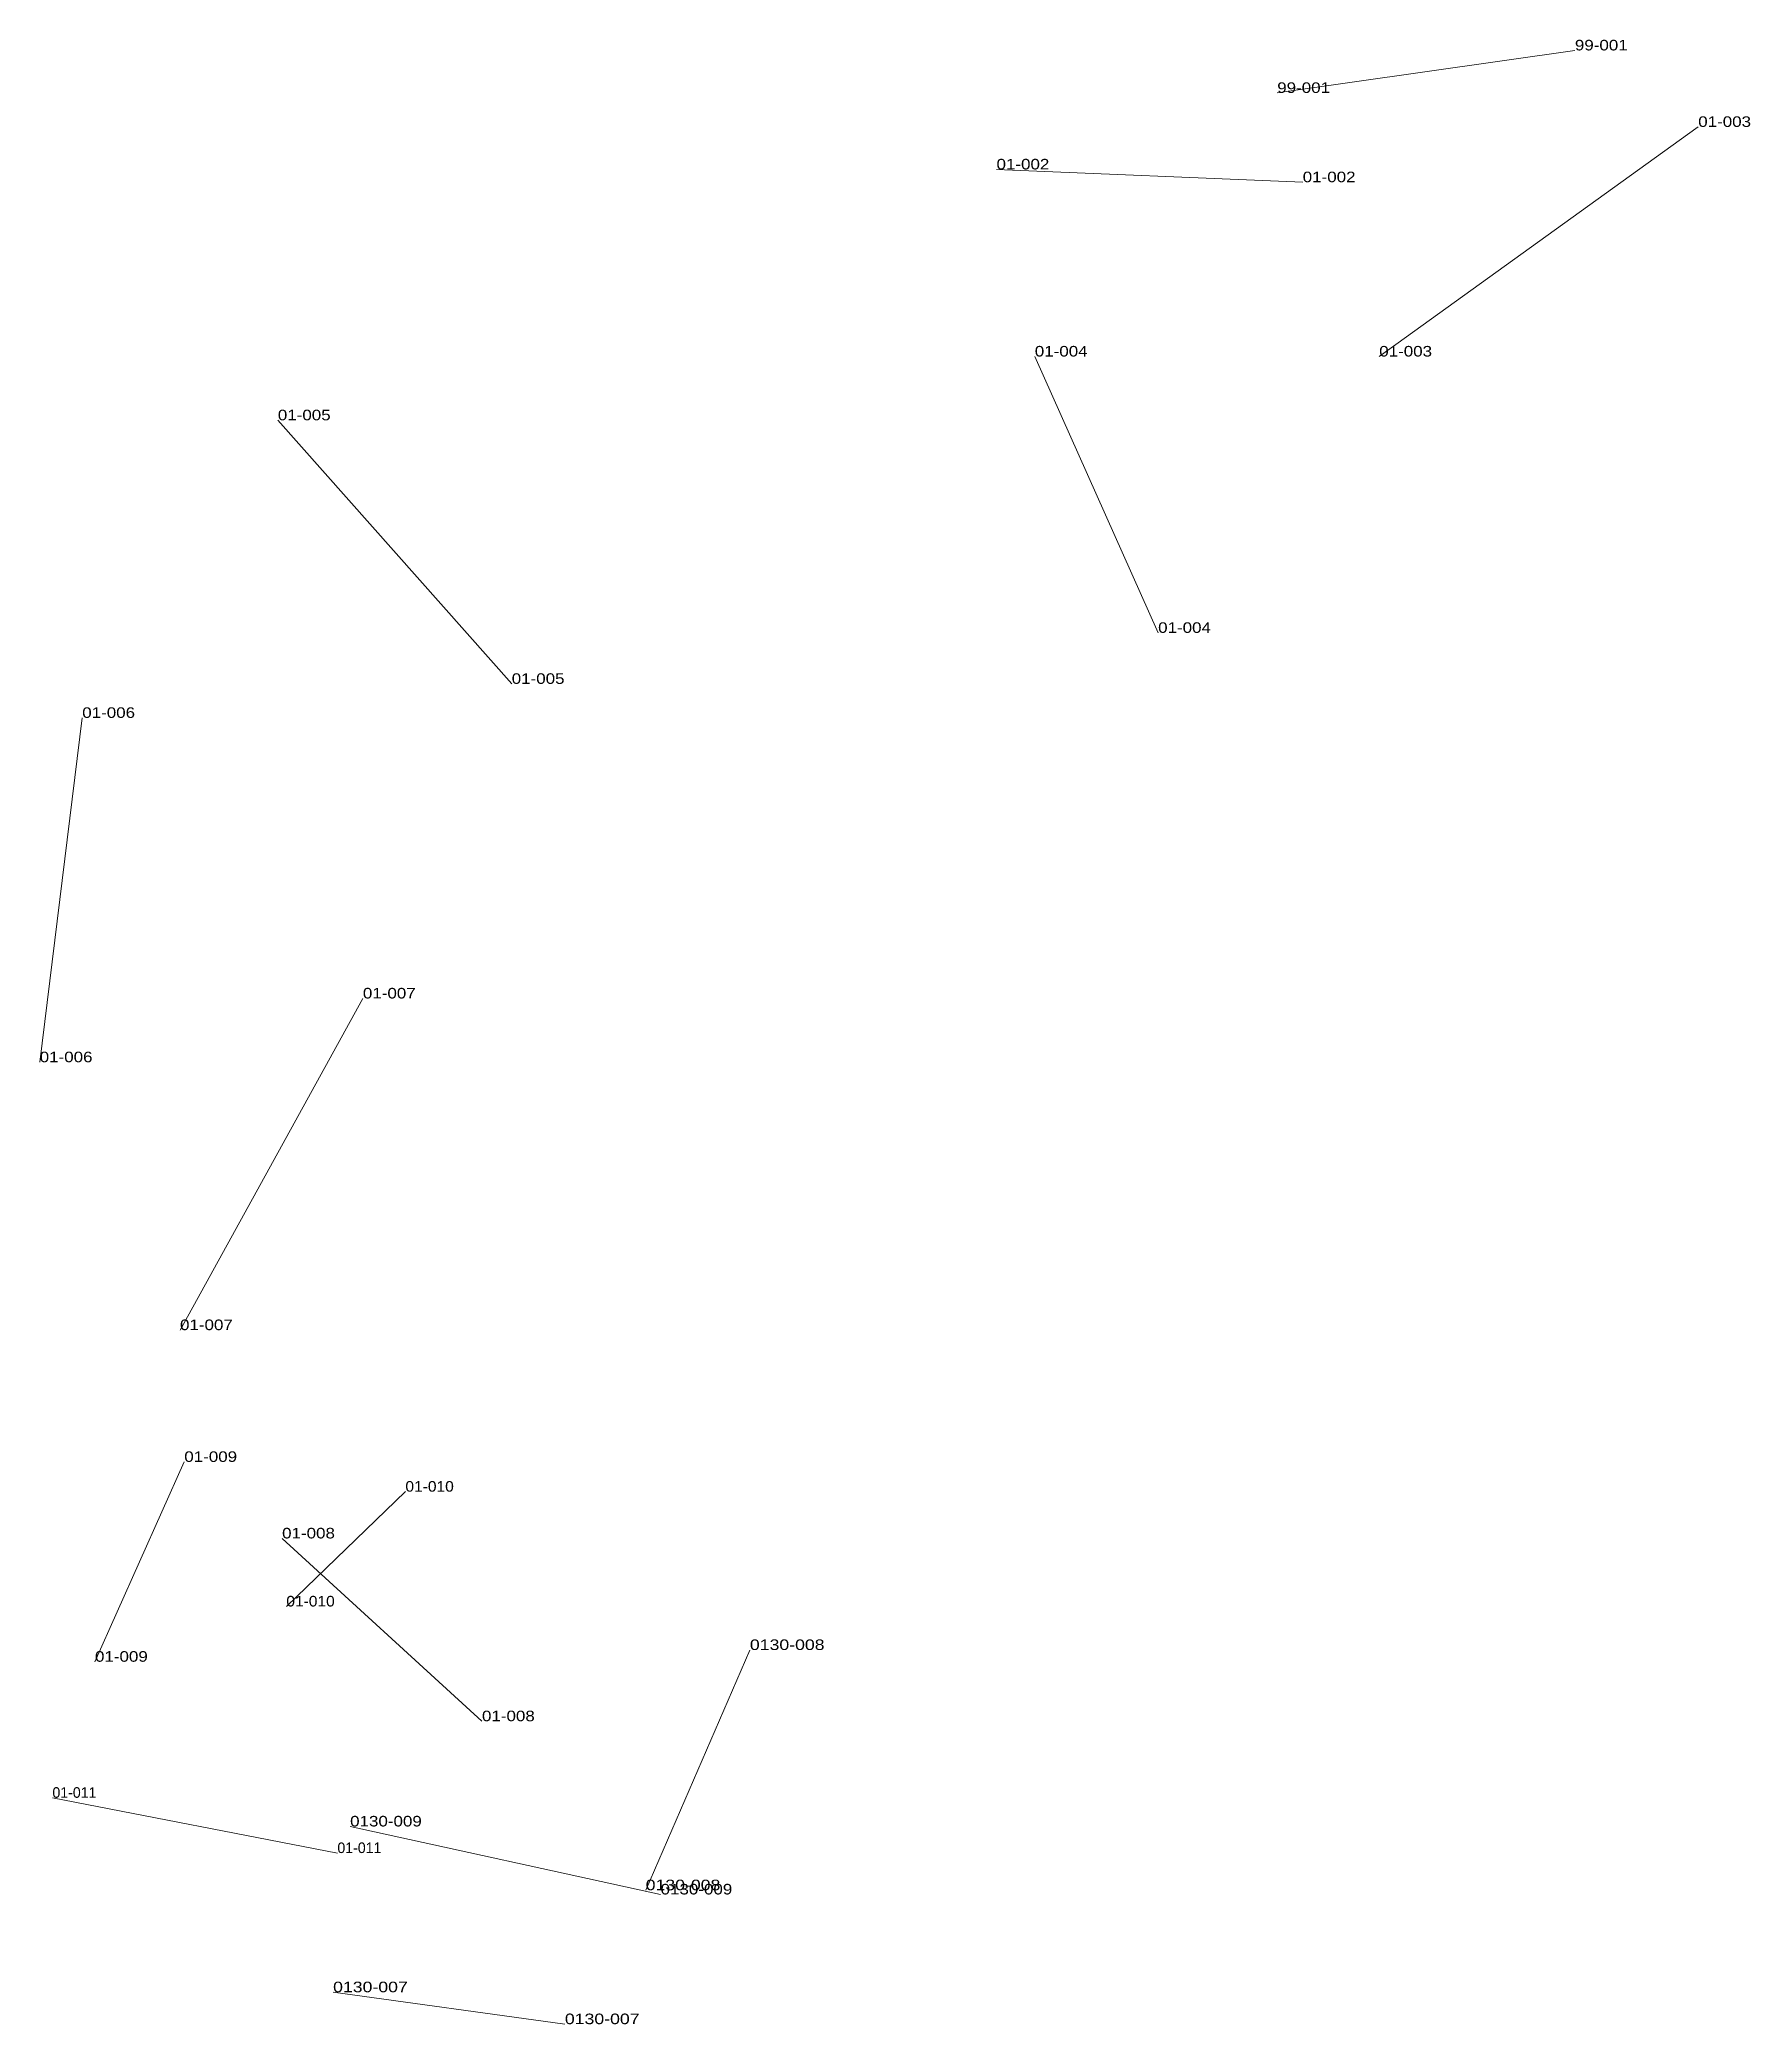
# Model space of a CAD drawing. Header units: metres. Extents: x 571156 to 607184, y 703608 to 727431.
# Drawn here: x 584459.1 to 584782.8, y 726576 to 726951.7 of the extents above; entities that cross this region are included whole.
import ezdxf

# ---------------------------------------------------------------- set-up
doc = ezdxf.new("R2010")
doc.units = ezdxf.units.M
doc.header["$LTSCALE"] = 0.8
doc.layers.add('60', color=7, linetype='Continuous', lineweight=13)
doc.layers.add('61', color=7, linetype='Continuous')

msp = doc.modelspace()

# ---------------------------------------------------------------- texts
at = {"layer": '60'}
for s, width, p in [('99-001', 1.2, (584749.63, 726949.64)), ('01-003', 1.2, (584772.97, 726935.16)), ('01-002', 1.2, (584698.13, 726924.69)), ('01-005', 1.2, (584504.19, 726879.63)), ('01-004', 1.2, (584670.77, 726839.39)), ('01-006', 1.2, (584467.18, 726823.3)), ('01-007', 1.2, (584520.29, 726770.19)), ('01-010', 1.1, (584528.33, 726676.84)), ('01-009', 1.2, (584469.59, 726644.65)), ('0130-008', 1.25, (584593.52, 726646.87)), ('01-008', 1.2, (584542.82, 726633.39)), ('0130-009', 1.2, (584517.87, 726613.47)), ('0130-007', 1.25, (584514.65, 726582.09))]:
    msp.add_text(s, height=2, dxfattribs=dict(at, width=width)).set_placement(p)
msp.add_text('01-011', height=2, dxfattribs=at).set_placement((584461.54, 726618.9))
at = {"layer": '61'}
for s, width, p in [('99-001', 1.2, (584693.3, 726941.59)), ('01-002', 1.2, (584640.19, 726927.11)), ('01-004', 1.2, (584647.43, 726891.7)), ('01-003', 1.2, (584712.61, 726891.7)), ('01-005', 1.2, (584548.45, 726829.74)), ('01-006', 1.2, (584459.13, 726758.12)), ('01-007', 1.2, (584485.68, 726707.42)), ('01-009', 1.2, (584486.49, 726682.47)), ('01-008', 1.2, (584505, 726667.99)), ('01-010', 1.1, (584505.8, 726655.11)), ('0130-008', 1.25, (584573.8, 726601.4)), ('0130-009', 1.2, (584576.62, 726600.6)), ('0130-007', 1.25, (584558.51, 726576.05))]:
    msp.add_text(s, height=2, dxfattribs=dict(at, width=width)).set_placement(p)
msp.add_text('01-011', height=2, dxfattribs=at).set_placement((584515.46, 726608.44))

# ---------------------------------------------------------------- linework, layer by layer
at = {"layer": '60'}
for p, q in [((584693.3, 726941.59), (584749.63, 726949.64)), ((584712.61, 726891.7), (584772.97, 726935.16)), ((584640.19, 726927.11), (584698.13, 726924.69)), ((584647.43, 726891.7), (584670.77, 726839.39)), ((584548.45, 726829.74), (584504.19, 726879.63)), ((584459.13, 726758.12), (584467.18, 726823.3)), ((584485.68, 726707.42), (584520.29, 726770.19)), ((584486.49, 726682.47), (584469.59, 726644.65)), ((584505.8, 726655.11), (584528.33, 726676.84)), ((584505, 726667.99), (584542.82, 726633.39)), ((584573.8, 726601.4), (584593.52, 726646.87)), ((584515.46, 726608.44), (584461.54, 726618.9)), ((584576.62, 726600.6), (584517.87, 726613.47)), ((584558.51, 726576.05), (584514.65, 726582.09))]:
    msp.add_line(p, q, dxfattribs=at)

msp.set_redraw_order([(e.dxf.handle, doc.entitydb.next_handle()) for e in msp.query("TEXT MTEXT ATTDEF DIMENSION ARC_DIMENSION")])  # texts and dimensions are drawn at this point

doc.saveas('drawing.dxf')
